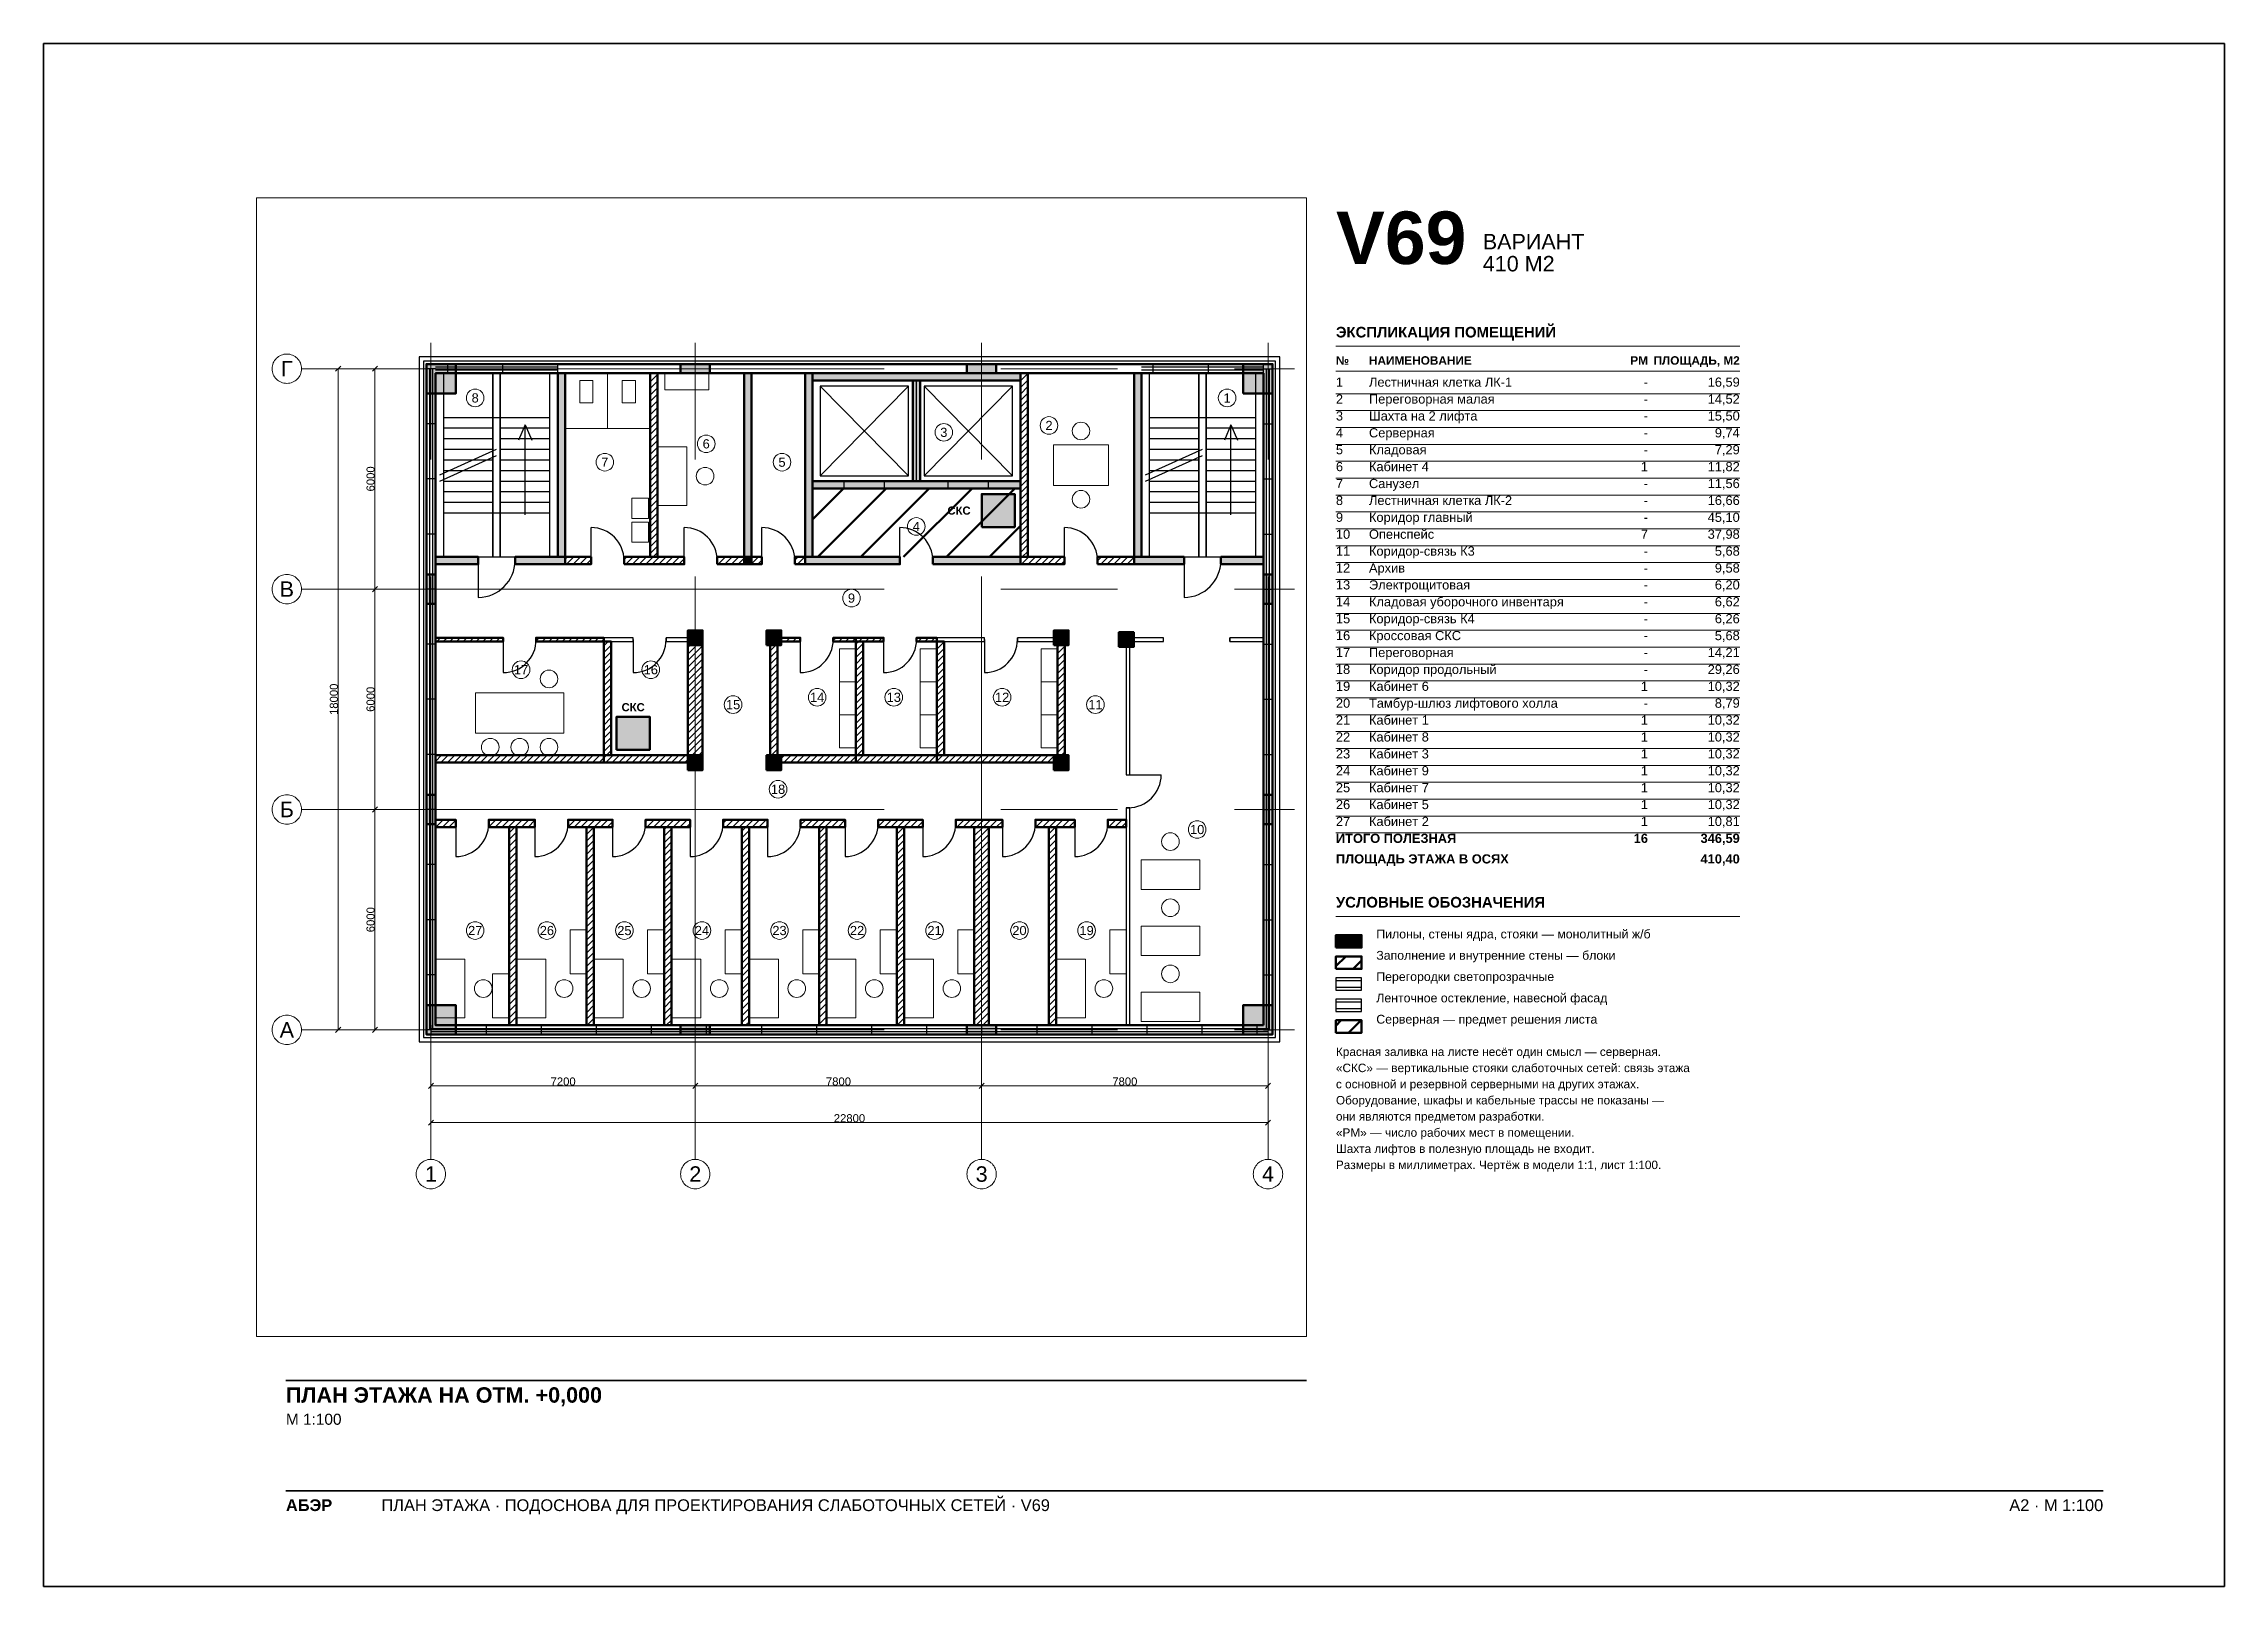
# Paper-space layout 'A2-1-100' of a CAD drawing. Header units: millimetres. Extents: x 0 to 594, y 0 to 420.
# The model-space entities are those that its viewports show. They can reach past a viewport. Long polylines and large blocks are cut down to what shows.
import ezdxf
from ezdxf.enums import TextEntityAlignment as Align

# ---------------------------------------------------------------- set-up
doc = ezdxf.new("R2010")
doc.units = ezdxf.units.MM
doc.linetypes.add('CENTER2', pattern=[2.541, 1.587, -0.318, 0.318, -0.318])
for name, color, linetype, lineweight in [('A-ANNO-LEGEND', 7, 'CONTINUOUS', 18), ('A-ANNO-NOTES', 8, 'CONTINUOUS', 13), ('A-ANNO-ROOM', 7, 'CONTINUOUS', 18), ('A-ANNO-TABLE', 7, 'CONTINUOUS', 18), ('A-DIMS', 8, 'CONTINUOUS', 13), ('A-DOOR', 3, 'CONTINUOUS', 25), ('A-ELEV', 7, 'CONTINUOUS', 25), ('A-FACADE-PANEL', 8, 'CONTINUOUS', 25), ('A-FURN', 8, 'CONTINUOUS', 18), ('A-GLAZ-RIBBON', 5, 'CONTINUOUS', 25), ('A-GRID', 8, 'CENTER2', 13), ('A-HATCH', 9, 'CONTINUOUS', 9), ('A-OUTLINE', 7, 'CONTINUOUS', 50), ('A-SANI', 8, 'CONTINUOUS', 18), ('A-STAIR', 7, 'CONTINUOUS', 25), ('A-TITLE', 7, 'CONTINUOUS', 35), ('A-VIEWPORT', 8, 'CONTINUOUS', 9), ('A-WALL-BLOCK', 9, 'CONTINUOUS', 50), ('A-WALL-GLASS', 4, 'CONTINUOUS', 25), ('A-WALL-RC', 7, 'CONTINUOUS', 50), ('E-SCS-RISER', 1, 'CONTINUOUS', 50), ('E-SERVER-ROOM', 1, 'CONTINUOUS', 50)]:
    doc.layers.add(name, color=color, linetype=linetype, lineweight=lineweight)
doc.styles.add('Arial', font='arial.ttf')
doc.styles.add('Arial-Bold', font='arialbd.ttf')
doc.styles.get("Standard").update_dxf_attribs({"font": 'arial.ttf'})

psp = doc.layouts.new('A2-1-100')

# ---------------------------------------------------------------- texts
at = {"layer": 'A-ANNO-LEGEND'}
for s, height, style, p in [('УСЛОВНЫЕ ОБОЗНАЧЕНИЯ', 2.9, 'Arial-Bold', (352, 184.8)), ('Пилоны, стены ядра, стояки — монолитный ж/б', 2.4, 'Arial', (363, 176.4)), ('Заполнение и внутренние стены — блоки', 2.4, 'Arial', (363, 170.6)), ('Перегородки светопрозрачные', 2.4, 'Arial', (363, 164.8)), ('Ленточное остекление, навесной фасад', 2.4, 'Arial', (363, 159)), ('Серверная — предмет решения листа', 2.4, 'Arial', (363, 153.2))]:
    psp.add_text(s, height=height, dxfattribs=dict(at, style=style)).set_placement(p)
at = {"layer": 'A-ANNO-NOTES', "style": 'Arial'}
for s, p in [('Красная заливка на листе несёт один смысл — серверная.', (352, 144.4)), ('«СКС» — вертикальные стояки слаботочных сетей: связь этажа', (352, 140)), ('с основной и резервной серверными на других этажах.', (352, 135.6)), ('Оборудование, шкафы и кабельные трассы не показаны —', (352, 131.2)), ('они являются предметом разработки.', (352, 126.8)), ('«РМ» — число рабочих мест в помещении.', (352, 122.4)), ('Шахта лифтов в полезную площадь не входит.', (352, 118)), ('Размеры в миллиметрах. Чертёж в модели 1:1, лист 1:100.', (352, 113.6))]:
    psp.add_text(s, height=2.3, dxfattribs=at).set_placement(p)
at = {"layer": 'A-ANNO-TABLE'}
for s, height, style, p in [('ЭКСПЛИКАЦИЯ ПОМЕЩЕНИЙ', 2.9, 'Arial-Bold', (352, 340)), ('№', 2.3, 'Arial-Bold', (352, 332.6)), ('НАИМЕНОВАНИЕ', 2.3, 'Arial-Bold', (361, 332.6)), ('1', 2.5, 'Arial', (352, 326.6)), ('Лестничная клетка ЛК-1', 2.5, 'Arial', (361, 326.6)), ('2', 2.5, 'Arial', (352, 322)), ('Переговорная малая', 2.5, 'Arial', (361, 322)), ('4', 2.5, 'Arial', (352, 312.8)), ('3', 2.5, 'Arial', (352, 317.4)), ('Серверная', 2.5, 'Arial', (361, 312.8)), ('Шахта на 2 лифта', 2.5, 'Arial', (361, 317.4)), ('5', 2.5, 'Arial', (352, 308.2)), ('Кладовая', 2.5, 'Arial', (361, 308.2)), ('6', 2.5, 'Arial', (352, 303.6)), ('Кабинет 4', 2.5, 'Arial', (361, 303.6)), ('7', 2.5, 'Arial', (352, 299)), ('Санузел', 2.5, 'Arial', (361, 299)), ('8', 2.5, 'Arial', (352, 294.4)), ('9', 2.5, 'Arial', (352, 289.8)), ('Лестничная клетка ЛК-2', 2.5, 'Arial', (361, 294.4)), ('Коридор главный', 2.5, 'Arial', (361, 289.8)), ('10', 2.5, 'Arial', (352, 285.2)), ('Опенспейс', 2.5, 'Arial', (361, 285.2)), ('11', 2.5, 'Arial', (352, 280.6)), ('Коридор-связь К3', 2.5, 'Arial', (361, 280.6)), ('12', 2.5, 'Arial', (352, 276)), ('13', 2.5, 'Arial', (352, 271.4)), ('Архив', 2.5, 'Arial', (361, 276)), ('Электрощитовая', 2.5, 'Arial', (361, 271.4)), ('14', 2.5, 'Arial', (352, 266.8)), ('Кладовая уборочного инвентаря', 2.5, 'Arial', (361, 266.8)), ('15', 2.5, 'Arial', (352, 262.2)), ('Коридор-связь К4', 2.5, 'Arial', (361, 262.2)), ('16', 2.5, 'Arial', (352, 257.6)), ('17', 2.5, 'Arial', (352, 253)), ('Переговорная', 2.5, 'Arial', (361, 253)), ('Кроссовая СКС', 2.5, 'Arial', (361, 257.6)), ('18', 2.5, 'Arial', (352, 248.4)), ('Коридор продольный', 2.5, 'Arial', (361, 248.4)), ('19', 2.5, 'Arial', (352, 243.8)), ('Кабинет 6', 2.5, 'Arial', (361, 243.8)), ('20', 2.5, 'Arial', (352, 239.2)), ('Тамбур-шлюз лифтового холла', 2.5, 'Arial', (361, 239.2)), ('21', 2.5, 'Arial', (352, 234.6)), ('22', 2.5, 'Arial', (352, 230)), ('Кабинет 1', 2.5, 'Arial', (361, 234.6)), ('Кабинет 8', 2.5, 'Arial', (361, 230)), ('23', 2.5, 'Arial', (352, 225.4)), ('Кабинет 3', 2.5, 'Arial', (361, 225.4)), ('24', 2.5, 'Arial', (352, 220.8)), ('Кабинет 9', 2.5, 'Arial', (361, 220.8)), ('25', 2.5, 'Arial', (352, 216.2)), ('26', 2.5, 'Arial', (352, 211.6)), ('Кабинет 7', 2.5, 'Arial', (361, 216.2)), ('Кабинет 5', 2.5, 'Arial', (361, 211.6)), ('27', 2.5, 'Arial', (352, 207)), ('Кабинет 2', 2.5, 'Arial', (361, 207)), ('ИТОГО ПОЛЕЗНАЯ', 2.5, 'Arial-Bold', (352, 202.4)), ('ПЛОЩАДЬ ЭТАЖА В ОСЯХ', 2.5, 'Arial-Bold', (352, 196.8))]:
    psp.add_text(s, height=height, dxfattribs=dict(at, style=style)).set_placement(p)
for s, height, style, p in [('РМ', 2.3, 'Arial-Bold', (437, 332.6)), ('ПЛОЩАДЬ, М2', 2.3, 'Arial-Bold', (462, 332.6)), ('-', 2.5, 'Arial', (437, 326.6)), ('16,59', 2.5, 'Arial', (462, 326.6)), ('-', 2.5, 'Arial', (437, 322)), ('14,52', 2.5, 'Arial', (462, 322)), ('-', 2.5, 'Arial', (437, 317.4)), ('15,50', 2.5, 'Arial', (462, 317.4)), ('9,74', 2.5, 'Arial', (462, 312.8)), ('-', 2.5, 'Arial', (437, 312.8)), ('-', 2.5, 'Arial', (437, 308.2)), ('7,29', 2.5, 'Arial', (462, 308.2)), ('1', 2.5, 'Arial', (437, 303.6)), ('11,82', 2.5, 'Arial', (462, 303.6)), ('-', 2.5, 'Arial', (437, 299)), ('11,56', 2.5, 'Arial', (462, 299)), ('-', 2.5, 'Arial', (437, 294.4)), ('45,10', 2.5, 'Arial', (462, 289.8)), ('16,66', 2.5, 'Arial', (462, 294.4)), ('7', 2.5, 'Arial', (437, 285.2)), ('-', 2.5, 'Arial', (437, 289.8)), ('37,98', 2.5, 'Arial', (462, 285.2)), ('-', 2.5, 'Arial', (437, 280.6)), ('5,68', 2.5, 'Arial', (462, 280.6)), ('-', 2.5, 'Arial', (437, 276)), ('9,58', 2.5, 'Arial', (462, 276)), ('6,20', 2.5, 'Arial', (462, 271.4)), ('-', 2.5, 'Arial', (437, 271.4)), ('-', 2.5, 'Arial', (437, 266.8)), ('6,62', 2.5, 'Arial', (462, 266.8)), ('-', 2.5, 'Arial', (437, 262.2)), ('6,26', 2.5, 'Arial', (462, 262.2)), ('-', 2.5, 'Arial', (437, 257.6)), ('14,21', 2.5, 'Arial', (462, 253)), ('5,68', 2.5, 'Arial', (462, 257.6)), ('-', 2.5, 'Arial', (437, 253)), ('-', 2.5, 'Arial', (437, 248.4)), ('29,26', 2.5, 'Arial', (462, 248.4)), ('1', 2.5, 'Arial', (437, 243.8)), ('10,32', 2.5, 'Arial', (462, 243.8)), ('-', 2.5, 'Arial', (437, 239.2)), ('8,79', 2.5, 'Arial', (462, 239.2)), ('1', 2.5, 'Arial', (437, 234.6)), ('1', 2.5, 'Arial', (437, 230)), ('10,32', 2.5, 'Arial', (462, 234.6)), ('10,32', 2.5, 'Arial', (462, 230)), ('1', 2.5, 'Arial', (437, 225.4)), ('10,32', 2.5, 'Arial', (462, 225.4)), ('1', 2.5, 'Arial', (437, 220.8)), ('10,32', 2.5, 'Arial', (462, 220.8)), ('1', 2.5, 'Arial', (437, 216.2)), ('1', 2.5, 'Arial', (437, 211.6)), ('10,32', 2.5, 'Arial', (462, 216.2)), ('10,32', 2.5, 'Arial', (462, 211.6)), ('1', 2.5, 'Arial', (437, 207)), ('10,81', 2.5, 'Arial', (462, 207)), ('16', 2.5, 'Arial-Bold', (437, 202.4)), ('346,59', 2.5, 'Arial-Bold', (462, 202.4)), ('410,40', 2.5, 'Arial-Bold', (462, 196.8))]:
    psp.add_text(s, height=height, dxfattribs=dict(at, style=style)).set_placement(p, align=Align.RIGHT)
at = {"layer": 'A-TITLE'}
for s, height, style, p in [('V69', 14.3, 'Arial-Bold', (352, 360)), ('ВАРИАНТ', 4.2, 'Arial', (392, 364)), ('410 М2', 4.2, 'Arial', (392, 358)), ('ПЛАН ЭТАЖА НА ОТМ. +0,000', 4.2, 'Arial-Bold', (66, 50)), ('М 1:100', 3, 'Arial', (66, 44)), ('ПЛАН ЭТАЖА · ПОДОСНОВА ДЛЯ ПРОЕКТИРОВАНИЯ СЛАБОТОЧНЫХ СЕТЕЙ · V69', 3.2, 'Arial', (92, 20.5)), ('АБЭР', 3.2, 'Arial-Bold', (66, 20.5))]:
    psp.add_text(s, height=height, dxfattribs=dict(at, style=style)).set_placement(p)
at = {"layer": 'A-TITLE', "style": 'Arial'}
psp.add_text('A2 · М 1:100', height=3.2, dxfattribs=at).set_placement((561, 20.5), align=Align.RIGHT)

msp = doc.modelspace()

# ---------------------------------------------------------------- texts
at = {"layer": 'A-ANNO-ROOM'}
for s, p in [('8', (1205, 17205)), ('1', (21687, 17205)), ('6', (7498, 15955)), ('3', (13970, 16268)), ('2', (16834, 16455)), ('7', (4736, 15455)), ('5', (9563, 15455)), ('4', (13220, 13705)), ('9', (11455, 11755)), ('17', (2455, 9805)), ('16', (5988, 9805)), ('15', (8230, 8855)), ('14', (10520, 9055)), ('13', (12607, 9055)), ('12', (15558, 9055)), ('11', (18099, 8855)), ('18', (9455, 6550)), ('10', (20871, 5455)), ('27', (1205, 2705)), ('26', (3158, 2705)), ('25', (5270, 2705)), ('24', (7382, 2705)), ('23', (9494, 2705)), ('22', (11606, 2705)), ('21', (13718, 2705)), ('20', (16030, 2705)), ('19', (17859, 2705))]:
    msp.add_text(s, height=250, dxfattribs=at).set_placement(p, align=Align.MIDDLE_CENTER)
at = {"layer": 'A-DIMS'}
for s, p in [('6000', (-1645, 15000)), ('18000', (-2645, 9000)), ('6000', (-1645, 9000)), ('6000', (-1645, 3000))]:
    msp.add_text(s, height=220, rotation=90, dxfattribs=at).set_placement(p, align=Align.MIDDLE_CENTER)
for s, p in [('7200', (3600, -1405)), ('7800', (11100, -1405)), ('7800', (18900, -1405)), ('22800', (11400, -2405))]:
    msp.add_text(s, height=220, dxfattribs=at).set_placement(p, align=Align.MIDDLE_CENTER)
at = {"layer": 'A-GRID'}
for s, p in [('Г', (-3925, 18000)), ('В', (-3925, 12000)), ('Б', (-3925, 6000)), ('А', (-3925, 0)), ('1', (0, -3925)), ('2', (7200, -3925)), ('3', (15000, -3925)), ('4', (22800, -3925))]:
    msp.add_text(s, height=420, dxfattribs=at).set_placement(p, align=Align.MIDDLE_CENTER)
at = {"layer": 'E-SCS-RISER', "style": 'Arial-Bold'}
for p in [(14384, 14138), (5508, 8785)]:
    msp.add_text('СКС', height=220, dxfattribs=at).set_placement(p, align=Align.MIDDLE_CENTER)

# ---------------------------------------------------------------- hatches: boundary and pattern name
at = {"layer": 'A-HATCH'}
h = msp.add_hatch(dxfattribs=at)
h.set_pattern_fill('ANSI31', scale=40)
h.paths.add_polyline_path([(5968, 12875), (6168, 12875), (6168, 17875), (6168, 17875), (5968, 17875), (5968, 17875)])
h = msp.add_hatch(dxfattribs=at)
h.set_pattern_fill('ANSI31', scale=40)
h.paths.add_polyline_path([(16054, 12875), (16254, 12875), (16254, 17875), (16254, 17875), (16054, 17875), (16054, 17875)])
h = msp.add_hatch(dxfattribs=at)
h.set_pattern_fill('ANSI31', scale=40)
h.paths.add_polyline_path([(3656, 12675), (4362, 12675), (4362, 12875), (3656, 12875)])
h = msp.add_hatch(dxfattribs=at)
h.set_pattern_fill('ANSI31', scale=40)
h.paths.add_polyline_path([(5262, 12675), (6900, 12675), (6900, 12875), (5262, 12875)])
h = msp.add_hatch(dxfattribs=at)
h.set_pattern_fill('ANSI31', scale=40)
h.paths.add_polyline_path([(7800, 12675), (8533, 12675), (8533, 12875), (7800, 12875)])
h = msp.add_hatch(dxfattribs=at)
h.set_pattern_fill('ANSI31', scale=40)
h.paths.add_polyline_path([(8733, 12675), (9012, 12675), (9012, 12875), (8733, 12875)])
h = msp.add_hatch(dxfattribs=at)
h.set_pattern_fill('ANSI31', scale=40)
h.paths.add_polyline_path([(9912, 12675), (10190, 12675), (10190, 12875), (9912, 12875)])
h = msp.add_hatch(dxfattribs=at)
h.set_pattern_fill('ANSI31', scale=40)
h.paths.add_polyline_path([(16054, 12675), (17256, 12675), (17256, 12875), (16054, 12875)])
h = msp.add_hatch(dxfattribs=at)
h.set_pattern_fill('ANSI31', scale=40)
h.paths.add_polyline_path([(18156, 12675), (19157, 12675), (19157, 12875), (18156, 12875)])
h = msp.add_hatch(dxfattribs=at)
h.set_pattern_fill('ANSI31', scale=40)
h.paths.add_polyline_path([(125, 10575), (125, 10575), (1966, 10575), (1966, 10675), (125, 10675), (125, 10675)])
h = msp.add_hatch(dxfattribs=at)
h.set_pattern_fill('ANSI31', scale=40)
h.paths.add_polyline_path([(2866, 10575), (4708, 10575), (4708, 10675), (2866, 10675)])
h = msp.add_hatch(dxfattribs=at)
h.set_pattern_fill('ANSI31', scale=40)
h.paths.add_polyline_path([(4708, 7475), (4908, 7475), (4908, 10575), (4708, 10575)])
h = msp.add_hatch(dxfattribs=at)
h.set_pattern_fill('ANSI31', scale=40)
h.paths.add_polyline_path([(7000, 7275), (7400, 7275), (7400, 10675), (7000, 10675)])
h = msp.add_hatch(dxfattribs=at)
h.set_pattern_fill('ANSI31', scale=40)
h.paths.add_polyline_path([(9240, 7275), (9440, 7275), (9440, 10675), (9240, 10675)])
h = msp.add_hatch(dxfattribs=at)
h.set_pattern_fill('ANSI31', scale=40)
h.paths.add_polyline_path([(9440, 10575), (10058, 10575), (10058, 10675), (9440, 10675)])
h = msp.add_hatch(dxfattribs=at)
h.set_pattern_fill('ANSI31', scale=40)
h.paths.add_polyline_path([(10958, 10575), (11577, 10575), (11577, 10675), (10958, 10675)])
h = msp.add_hatch(dxfattribs=at)
h.set_pattern_fill('ANSI31', scale=40)
h.paths.add_polyline_path([(11577, 10575), (12328, 10575), (12328, 10675), (11577, 10675)])
h = msp.add_hatch(dxfattribs=at)
h.set_pattern_fill('ANSI31', scale=40)
h.paths.add_polyline_path([(11577, 7475), (11777, 7475), (11777, 10575), (11577, 10575)])
h = msp.add_hatch(dxfattribs=at)
h.set_pattern_fill('ANSI31', scale=40)
h.paths.add_polyline_path([(13228, 10575), (13778, 10575), (13778, 10675), (13228, 10675)])
h = msp.add_hatch(dxfattribs=at)
h.set_pattern_fill('ANSI31', scale=40)
h.paths.add_polyline_path([(13778, 7475), (13978, 7475), (13978, 10575), (13778, 10575)])
h = msp.add_hatch(dxfattribs=at)
h.set_pattern_fill('ANSI31', scale=40)
h.paths.add_polyline_path([(17069, 7275), (17269, 7275), (17269, 10675), (17069, 10675)])
h = msp.add_hatch(dxfattribs=at)
h.set_pattern_fill('ANSI31', scale=40)
h.paths.add_polyline_path([(18941, 10575), (19041, 10575), (19041, 10675), (18941, 10675)])
h = msp.add_hatch(dxfattribs=at)
h.set_pattern_fill('ANSI31', scale=40)
h.paths.add_polyline_path([(125, 7275), (125, 7275), (4708, 7275), (4708, 7475), (125, 7475), (125, 7475)])
h = msp.add_hatch(dxfattribs=at)
h.set_pattern_fill('ANSI31', scale=40)
h.paths.add_polyline_path([(4708, 7275), (7000, 7275), (7000, 7475), (4708, 7475)])
h = msp.add_hatch(dxfattribs=at)
h.set_pattern_fill('ANSI31', scale=40)
h.paths.add_polyline_path([(9440, 7275), (11577, 7275), (11577, 7475), (9440, 7475)])
h = msp.add_hatch(dxfattribs=at)
h.set_pattern_fill('ANSI31', scale=40)
h.paths.add_polyline_path([(11577, 7275), (13778, 7275), (13778, 7475), (11577, 7475)])
h = msp.add_hatch(dxfattribs=at)
h.set_pattern_fill('ANSI31', scale=40)
h.paths.add_polyline_path([(13778, 7275), (17069, 7275), (17069, 7475), (13778, 7475)])
h = msp.add_hatch(dxfattribs=at)
h.set_pattern_fill('ANSI31', scale=40)
h.paths.add_polyline_path([(125, 5520), (125, 5520), (676, 5520), (676, 5720), (125, 5720), (125, 5720)])
h = msp.add_hatch(dxfattribs=at)
h.set_pattern_fill('ANSI31', scale=40)
h.paths.add_polyline_path([(1576, 5520), (2834, 5520), (2834, 5720), (1576, 5720)])
h = msp.add_hatch(dxfattribs=at)
h.set_pattern_fill('ANSI31', scale=40)
h.paths.add_polyline_path([(2128, 125), (2328, 125), (2328, 125), (2328, 5520), (2128, 5520), (2128, 125)])
h = msp.add_hatch(dxfattribs=at)
h.set_pattern_fill('ANSI31', scale=40)
h.paths.add_polyline_path([(3734, 5520), (4946, 5520), (4946, 5720), (3734, 5720)])
h = msp.add_hatch(dxfattribs=at)
h.set_pattern_fill('ANSI31', scale=40)
h.paths.add_polyline_path([(4240, 125), (4440, 125), (4440, 125), (4440, 5520), (4240, 5520), (4240, 125)])
h = msp.add_hatch(dxfattribs=at)
h.set_pattern_fill('ANSI31', scale=40)
h.paths.add_polyline_path([(5846, 5520), (7058, 5520), (7058, 5720), (5846, 5720)])
h = msp.add_hatch(dxfattribs=at)
h.set_pattern_fill('ANSI31', scale=40)
h.paths.add_polyline_path([(6352, 125), (6552, 125), (6552, 125), (6552, 5520), (6352, 5520), (6352, 125)])
h = msp.add_hatch(dxfattribs=at)
h.set_pattern_fill('ANSI31', scale=40)
h.paths.add_polyline_path([(7958, 5520), (9170, 5520), (9170, 5720), (7958, 5720)])
h = msp.add_hatch(dxfattribs=at)
h.set_pattern_fill('ANSI31', scale=40)
h.paths.add_polyline_path([(8464, 125), (8664, 125), (8664, 125), (8664, 5520), (8464, 5520), (8464, 125)])
h = msp.add_hatch(dxfattribs=at)
h.set_pattern_fill('ANSI31', scale=40)
h.paths.add_polyline_path([(10070, 5520), (11282, 5520), (11282, 5720), (10070, 5720)])
h = msp.add_hatch(dxfattribs=at)
h.set_pattern_fill('ANSI31', scale=40)
h.paths.add_polyline_path([(10576, 125), (10776, 125), (10776, 125), (10776, 5520), (10576, 5520), (10576, 125)])
h = msp.add_hatch(dxfattribs=at)
h.set_pattern_fill('ANSI31', scale=40)
h.paths.add_polyline_path([(12182, 5520), (13394, 5520), (13394, 5720), (12182, 5720)])
h = msp.add_hatch(dxfattribs=at)
h.set_pattern_fill('ANSI31', scale=40)
h.paths.add_polyline_path([(12688, 125), (12888, 125), (12888, 125), (12888, 5520), (12688, 5520), (12688, 125)])
h = msp.add_hatch(dxfattribs=at)
h.set_pattern_fill('ANSI31', scale=40)
h.paths.add_polyline_path([(14294, 5520), (15564, 5520), (15564, 5720), (14294, 5720)])
h = msp.add_hatch(dxfattribs=at)
h.set_pattern_fill('ANSI31', scale=40)
h.paths.add_polyline_path([(14800, 125), (15200, 125), (15200, 125), (15200, 5520), (14800, 5520), (14800, 125)])
h = msp.add_hatch(dxfattribs=at)
h.set_pattern_fill('ANSI31', scale=40)
h.paths.add_polyline_path([(16464, 5520), (17535, 5520), (17535, 5720), (16464, 5720)])
h = msp.add_hatch(dxfattribs=at)
h.set_pattern_fill('ANSI31', scale=40)
h.paths.add_polyline_path([(16829, 125), (17029, 125), (17029, 125), (17029, 5520), (16829, 5520), (16829, 125)])
h = msp.add_hatch(dxfattribs=at)
h.set_pattern_fill('ANSI31', scale=40)
h.paths.add_polyline_path([(18435, 5520), (18941, 5520), (18941, 5720), (18435, 5720)])
at = {"layer": 'A-WALL-RC'}
h = msp.add_hatch(color=7, dxfattribs=at)
h.dxf.hatch_style = 1
h.paths.add_polyline_path([(-125, 17325), (675, 17325), (675, 18125), (-125, 18125)])
h = msp.add_hatch(color=7, dxfattribs=at)
h.dxf.hatch_style = 1
h.paths.add_polyline_path([(3456, 12875), (3656, 12875), (3656, 17875), (3656, 17875), (3456, 17875), (3456, 17875)])
h = msp.add_hatch(color=7, dxfattribs=at)
h.dxf.hatch_style = 1
h.paths.add_polyline_path([(6800, 17875), (7600, 17875), (7600, 18125), (6800, 18125)])
h = msp.add_hatch(color=7, dxfattribs=at)
h.dxf.hatch_style = 1
h.paths.add_polyline_path([(8533, 12875), (8733, 12875), (8733, 17875), (8733, 17875), (8533, 17875), (8533, 17875)])
h = msp.add_hatch(color=7, dxfattribs=at)
h.dxf.hatch_style = 1
h.paths.add_polyline_path([(10190, 12875), (10390, 12875), (10390, 17875), (10390, 17875), (10190, 17875), (10190, 17875)])
h = msp.add_hatch(color=7, dxfattribs=at)
h.dxf.hatch_style = 1
h.paths.add_polyline_path([(10390, 17675), (16054, 17675), (16054, 17875), (16054, 17875), (10390, 17875), (10390, 17875)])
h = msp.add_hatch(color=7, dxfattribs=at)
h.dxf.hatch_style = 1
h.paths.add_polyline_path([(14600, 17875), (15400, 17875), (15400, 18125), (14600, 18125)])
h = msp.add_hatch(color=7, dxfattribs=at)
h.dxf.hatch_style = 1
h.paths.add_polyline_path([(19157, 12875), (19357, 12875), (19357, 17875), (19357, 17875), (19157, 17875), (19157, 17875)])
h = msp.add_hatch(color=7, dxfattribs=at)
h.dxf.hatch_style = 1
h.paths.add_polyline_path([(22125, 17325), (22925, 17325), (22925, 18125), (22125, 18125)])
h = msp.add_hatch(color=7, dxfattribs=at)
h.dxf.hatch_style = 1
h.paths.add_polyline_path([(13122, 14938), (13322, 14938), (13322, 17675), (13122, 17675)])
h = msp.add_hatch(color=7, dxfattribs=at)
h.dxf.hatch_style = 1
h.paths.add_polyline_path([(10390, 14738), (16054, 14738), (16054, 14938), (10390, 14938)])
h = msp.add_hatch(color=7, dxfattribs=at)
h.dxf.hatch_style = 1
h.paths.add_polyline_path([(125, 12675), (125, 12675), (1290, 12675), (1290, 12875), (125, 12875), (125, 12875)])
h = msp.add_hatch(color=7, dxfattribs=at)
h.dxf.hatch_style = 1
h.paths.add_polyline_path([(2290, 12675), (3656, 12675), (3656, 12875), (2290, 12875)])
h = msp.add_hatch(color=7, dxfattribs=at)
h.dxf.hatch_style = 1
h.paths.add_polyline_path([(8533, 12675), (8733, 12675), (8733, 12875), (8533, 12875)])
h = msp.add_hatch(color=7, dxfattribs=at)
h.dxf.hatch_style = 1
h.paths.add_polyline_path([(10190, 12675), (12772, 12675), (12772, 12875), (10190, 12875)])
h = msp.add_hatch(color=7, dxfattribs=at)
h.dxf.hatch_style = 1
h.paths.add_polyline_path([(13672, 12675), (16054, 12675), (16054, 12875), (13672, 12875)])
h = msp.add_hatch(color=7, dxfattribs=at)
h.dxf.hatch_style = 1
h.paths.add_polyline_path([(19157, 12675), (20516, 12675), (20516, 12875), (19157, 12875)])
h = msp.add_hatch(color=7, dxfattribs=at)
h.dxf.hatch_style = 1
h.paths.add_polyline_path([(21516, 12675), (22675, 12675), (22675, 12675), (22675, 12875), (22675, 12875), (21516, 12875)])
h = msp.add_hatch(color=7, dxfattribs=at)
h.dxf.hatch_style = 1
h.paths.add_polyline_path([(-125, 11600), (125, 11600), (125, 12400), (-125, 12400)])
h = msp.add_hatch(color=7, dxfattribs=at)
h.dxf.hatch_style = 1
h.paths.add_polyline_path([(22675, 11600), (22925, 11600), (22925, 12400), (22675, 12400)])
h = msp.add_hatch(color=7, dxfattribs=at)
h.dxf.hatch_style = 1
h.paths.add_polyline_path([(7000, 10475), (7400, 10475), (7400, 10875), (7000, 10875)])
h = msp.add_hatch(color=7, dxfattribs=at)
h.dxf.hatch_style = 1
h.paths.add_polyline_path([(9140, 10475), (9540, 10475), (9540, 10875), (9140, 10875)])
h = msp.add_hatch(color=7, dxfattribs=at)
h.dxf.hatch_style = 1
h.paths.add_polyline_path([(16969, 10475), (17369, 10475), (17369, 10875), (16969, 10875)])
h = msp.add_hatch(color=7, dxfattribs=at)
h.dxf.hatch_style = 1
h.paths.add_polyline_path([(18741, 10425), (19141, 10425), (19141, 10825), (18741, 10825)])
h = msp.add_hatch(color=7, dxfattribs=at)
h.dxf.hatch_style = 1
h.paths.add_polyline_path([(7000, 7075), (7400, 7075), (7400, 7475), (7000, 7475)])
h = msp.add_hatch(color=7, dxfattribs=at)
h.dxf.hatch_style = 1
h.paths.add_polyline_path([(9140, 7075), (9540, 7075), (9540, 7475), (9140, 7475)])
h = msp.add_hatch(color=7, dxfattribs=at)
h.dxf.hatch_style = 1
h.paths.add_polyline_path([(16969, 7075), (17369, 7075), (17369, 7475), (16969, 7475)])
h = msp.add_hatch(color=7, dxfattribs=at)
h.dxf.hatch_style = 1
h.paths.add_polyline_path([(-125, 5600), (125, 5600), (125, 6400), (-125, 6400)])
h = msp.add_hatch(color=7, dxfattribs=at)
h.dxf.hatch_style = 1
h.paths.add_polyline_path([(22675, 5600), (22925, 5600), (22925, 6400), (22675, 6400)])
h = msp.add_hatch(color=7, dxfattribs=at)
h.dxf.hatch_style = 1
h.paths.add_polyline_path([(-125, -125), (675, -125), (675, 675), (-125, 675)])
h = msp.add_hatch(color=7, dxfattribs=at)
h.dxf.hatch_style = 1
h.paths.add_polyline_path([(22125, -125), (22925, -125), (22925, 675), (22125, 675)])
h = msp.add_hatch(color=7, dxfattribs=at)
h.dxf.hatch_style = 1
h.paths.add_polyline_path([(6800, -125), (7600, -125), (7600, 125), (6800, 125)])
h = msp.add_hatch(color=7, dxfattribs=at)
h.dxf.hatch_style = 1
h.paths.add_polyline_path([(14600, -125), (15400, -125), (15400, 125), (14600, 125)])
at = {"layer": 'E-SCS-RISER'}
h = msp.add_hatch(color=7, dxfattribs=at)
h.dxf.hatch_style = 1
h.paths.add_polyline_path([(15004, 13688), (15904, 13688), (15904, 14588), (15004, 14588)])
h = msp.add_hatch(color=7, dxfattribs=at)
h.dxf.hatch_style = 1
h.paths.add_polyline_path([(5058, 7625), (5958, 7625), (5958, 8525), (5058, 8525)])
at = {"layer": 'E-SERVER-ROOM'}
h = msp.add_hatch(dxfattribs=at)
h.set_pattern_fill('ANSI31', scale=260)
h.paths.add_polyline_path([(10390, 12875), (16054, 12875), (16054, 14738), (10390, 14738)])

# ---------------------------------------------------------------- linework, layer by layer
at = {"layer": 'A-ANNO-ROOM'}
for centre in [(1205, 17205), (21687, 17205), (16834, 16455), (7498, 15955), (13970, 16268), (4736, 15455), (9563, 15455), (13220, 13705), (11455, 11755), (2455, 9805), (5988, 9805), (8230, 8855), (10520, 9055), (12607, 9055), (15558, 9055), (18099, 8855), (9455, 6550), (20871, 5455), (1205, 2705), (3158, 2705), (5270, 2705), (7382, 2705), (9494, 2705), (11606, 2705), (13718, 2705), (16030, 2705), (17859, 2705)]:
    msp.add_circle(centre, 240, dxfattribs=at)
at = {"layer": 'A-DIMS'}
for p, q in [((-2596, 17929), (-2454, 18071)), ((-2525, 0), (-2525, 18000)), ((-1596, 17929), (-1454, 18071)), ((-1525, 12000), (-1525, 18000)), ((-1596, 11929), (-1454, 12071)), ((-1596, 11929), (-1454, 12071)), ((-1525, 6000), (-1525, 12000)), ((-1596, 5929), (-1454, 6071)), ((-1596, 5929), (-1454, 6071)), ((-1525, 0), (-1525, 6000)), ((-2596, -71), (-2454, 71)), ((-1596, -71), (-1454, 71)), ((-71, -1596), (71, -1454)), ((0, -1525), (7200, -1525)), ((7129, -1596), (7271, -1454)), ((7129, -1596), (7271, -1454)), ((7200, -1525), (15000, -1525)), ((14929, -1596), (15071, -1454)), ((14929, -1596), (15071, -1454)), ((15000, -1525), (22800, -1525)), ((22729, -1596), (22871, -1454)), ((-71, -2596), (71, -2454)), ((0, -2525), (22800, -2525)), ((22729, -2596), (22871, -2454))]:
    msp.add_line(p, q, dxfattribs=at)
at = {"layer": 'A-DOOR'}
for p, q in [((11256, 14738), (11256, 14938)), ((12356, 14738), (12356, 14938)), ((14088, 14738), (14088, 14938)), ((15188, 14738), (15188, 14938)), ((4362, 12775), (4362, 13675)), ((6900, 12775), (6900, 13675)), ((9012, 12775), (9012, 13675)), ((12772, 12775), (12772, 13675)), ((17256, 12775), (17256, 13675)), ((1290, 12675), (1290, 12875)), ((1290, 12775), (1290, 11775)), ((2290, 12675), (2290, 12875)), ((4362, 12675), (4362, 12875)), ((5262, 12675), (5262, 12875)), ((6900, 12675), (6900, 12875)), ((7800, 12675), (7800, 12875)), ((9012, 12675), (9012, 12875)), ((9912, 12675), (9912, 12875)), ((12772, 12675), (12772, 12875)), ((13672, 12675), (13672, 12875)), ((17256, 12675), (17256, 12875)), ((18156, 12675), (18156, 12875)), ((20516, 12675), (20516, 12875)), ((20516, 12775), (20516, 11775)), ((21516, 12675), (21516, 12875)), ((1966, 10575), (1966, 10675)), ((1966, 10625), (1966, 9725)), ((2866, 10575), (2866, 10675)), ((5504, 10575), (5504, 10675)), ((5504, 10625), (5504, 9725)), ((6404, 10575), (6404, 10675)), ((10058, 10575), (10058, 10675)), ((10058, 10625), (10058, 9725)), ((10958, 10575), (10958, 10675)), ((12328, 10575), (12328, 10675)), ((12328, 10625), (12328, 9725)), ((13228, 10575), (13228, 10675)), ((15074, 10575), (15074, 10675)), ((15074, 10625), (15074, 9725)), ((15974, 10575), (15974, 10675)), ((19958, 10575), (19958, 10675)), ((21758, 10575), (21758, 10675)), ((18941, 6948), (19041, 6948)), ((18991, 6948), (19891, 6948)), ((18941, 6048), (19041, 6048)), ((676, 5520), (676, 5720)), ((676, 5620), (676, 4720)), ((1576, 5520), (1576, 5720)), ((2834, 5520), (2834, 5720)), ((2834, 5620), (2834, 4720)), ((3734, 5520), (3734, 5720)), ((4946, 5520), (4946, 5720)), ((4946, 5620), (4946, 4720)), ((5846, 5520), (5846, 5720)), ((7058, 5520), (7058, 5720)), ((7058, 5620), (7058, 4720)), ((7958, 5520), (7958, 5720)), ((9170, 5520), (9170, 5720)), ((9170, 5620), (9170, 4720)), ((10070, 5520), (10070, 5720)), ((11282, 5520), (11282, 5720)), ((11282, 5620), (11282, 4720)), ((12182, 5520), (12182, 5720)), ((13394, 5520), (13394, 5720)), ((13394, 5620), (13394, 4720)), ((14294, 5520), (14294, 5720)), ((15564, 5520), (15564, 5720)), ((15564, 5620), (15564, 4720)), ((16464, 5520), (16464, 5720)), ((17535, 5520), (17535, 5720)), ((17535, 5620), (17535, 4720)), ((18435, 5520), (18435, 5720))]:
    msp.add_line(p, q, dxfattribs=at)
for centre, radius, start, end in [((4362, 12775), 900, 0, 90), ((6900, 12775), 900, 0, 90), ((9012, 12775), 900, 0, 90), ((12772, 12775), 900, 0, 90), ((17256, 12775), 900, 0, 90), ((1290, 12775), 1000, -90, 0), ((20516, 12775), 1000, -90, 0), ((1966, 10625), 900, -90, 0), ((5504, 10625), 900, -90, 0), ((10058, 10625), 900, -90, 0), ((12328, 10625), 900, -90, 0), ((15074, 10625), 900, -90, 0), ((18991, 6948), 900, -90, 0), ((676, 5620), 900, -90, 0), ((2834, 5620), 900, -90, 0), ((4946, 5620), 900, -90, 0), ((7058, 5620), 900, -90, 0), ((9170, 5620), 900, -90, 0), ((11282, 5620), 900, -90, 0), ((13394, 5620), 900, -90, 0), ((15564, 5620), 900, -90, 0), ((17535, 5620), 900, -90, 0)]:
    msp.add_arc(centre, radius, start, end, dxfattribs=at)
at = {"layer": 'A-ELEV'}
for p, q in [((10606, 15088), (13006, 17525)), ((10606, 17525), (13006, 15088)), ((13222, 14938), (13222, 17675)), ((13438, 15088), (15838, 17525)), ((13438, 17525), (15838, 15088))]:
    msp.add_line(p, q, dxfattribs=at)
for points in [[(10606, 15088), (13006, 15088), (13006, 17525), (10606, 17525)], [(13438, 15088), (15838, 15088), (15838, 17525), (13438, 17525)]]:
    msp.add_lwpolyline(points, close=True, dxfattribs=at)
at = {"layer": 'A-FACADE-PANEL'}
for points in [[(23125, -325), (23125, 18325), (-325, 18325), (-325, -325)], [(23005, -205), (23005, 18205), (-205, 18205), (-205, -205)]]:
    msp.add_lwpolyline(points, close=True, dxfattribs=at)
at = {"layer": 'A-FURN'}
for p, q in [((11127, 9475), (11577, 9475)), ((13328, 9475), (13778, 9475)), ((16619, 9475), (17069, 9475)), ((11127, 8575), (11577, 8575)), ((13328, 8575), (13778, 8575)), ((16619, 8575), (17069, 8575))]:
    msp.add_line(p, q, dxfattribs=at)
for points in [[(6368, 17425), (7568, 17425), (7568, 17875), (6368, 17875)], [(6168, 14275), (6968, 14275), (6968, 15875), (6168, 15875)], [(16954, 14825), (18457, 14825), (18457, 15925), (16954, 15925)], [(11127, 7675), (11577, 7675), (11577, 10375), (11127, 10375)], [(13328, 7675), (13778, 7675), (13778, 10375), (13328, 10375)], [(16619, 7675), (17069, 7675), (17069, 10375), (16619, 10375)], [(1216, 8075), (3616, 8075), (3616, 9175), (1216, 9175)], [(19341, 3825), (20941, 3825), (20941, 4625), (19341, 4625)], [(3790, 1525), (4240, 1525), (4240, 2725), (3790, 2725)], [(5902, 1525), (6352, 1525), (6352, 2725), (5902, 2725)], [(8014, 1525), (8464, 1525), (8464, 2725), (8014, 2725)], [(10126, 1525), (10576, 1525), (10576, 2725), (10126, 2725)], [(12238, 1525), (12688, 1525), (12688, 2725), (12238, 2725)], [(14350, 1525), (14800, 1525), (14800, 2725), (14350, 2725)], [(18491, 1525), (18941, 1525), (18941, 2725), (18491, 2725)], [(19341, 2025), (20941, 2025), (20941, 2825), (19341, 2825)], [(125, 325), (925, 325), (925, 1925), (125, 1925)], [(2328, 325), (3128, 325), (3128, 1925), (2328, 1925)], [(4440, 325), (5240, 325), (5240, 1925), (4440, 1925)], [(6552, 325), (7352, 325), (7352, 1925), (6552, 1925)], [(8664, 325), (9464, 325), (9464, 1925), (8664, 1925)], [(10776, 325), (11576, 325), (11576, 1925), (10776, 1925)], [(12888, 325), (13688, 325), (13688, 1925), (12888, 1925)], [(17029, 325), (17829, 325), (17829, 1925), (17029, 1925)], [(1678, 325), (2128, 325), (2128, 1525), (1678, 1525)], [(19341, 225), (20941, 225), (20941, 1025), (19341, 1025)]]:
    msp.add_lwpolyline(points, close=True, dxfattribs=at)
for centre in [(17706, 16305), (7468, 15075), (17706, 14445), (3216, 9555), (1616, 7695), (2416, 7695), (3216, 7695), (20141, 5125), (20141, 3325), (1425, 1125), (3628, 1125), (5740, 1125), (7852, 1125), (9964, 1125), (12076, 1125), (14188, 1125), (18329, 1125), (20141, 1525)]:
    msp.add_circle(centre, 240, dxfattribs=at)
at = {"layer": 'A-GLAZ-RIBBON'}
for p, q in [((125, 18000), (-125, 18000)), ((-40, 18000), (-40, 0)), ((40, 18000), (40, 0)), ((3456, 18040), (125, 18040)), ((3456, 17960), (125, 17960)), ((456, 17875), (456, 18125)), ((1956, 17875), (1956, 18125)), ((3456, 17875), (3456, 18125)), ((22675, 18040), (19357, 18040)), ((22675, 17960), (19357, 17960)), ((19675, 17875), (19675, 18125)), ((21175, 17875), (21175, 18125)), ((22675, 17875), (22675, 18125)), ((22675, 18000), (22925, 18000)), ((22760, 0), (22760, 18000)), ((22840, 0), (22840, 18000)), ((125, 16500), (-125, 16500)), ((22675, 16500), (22925, 16500)), ((125, 15000), (-125, 15000)), ((22675, 15000), (22925, 15000)), ((125, 13500), (-125, 13500)), ((22675, 13500), (22925, 13500)), ((125, 12000), (-125, 12000)), ((22675, 12000), (22925, 12000)), ((125, 10500), (-125, 10500)), ((22675, 10500), (22925, 10500)), ((125, 9000), (-125, 9000)), ((22675, 9000), (22925, 9000)), ((125, 7500), (-125, 7500)), ((22675, 7500), (22925, 7500)), ((125, 6000), (-125, 6000)), ((22675, 6000), (22925, 6000)), ((125, 4500), (-125, 4500)), ((22675, 4500), (22925, 4500)), ((125, 3000), (-125, 3000)), ((22675, 3000), (22925, 3000)), ((125, 1500), (-125, 1500)), ((22675, 1500), (22925, 1500)), ((125, 0), (-125, 0)), ((0, 125), (0, -125)), ((0, 40), (22800, 40)), ((1500, 125), (1500, -125)), ((3000, 125), (3000, -125)), ((4500, 125), (4500, -125)), ((6000, 125), (6000, -125)), ((7500, 125), (7500, -125)), ((9000, 125), (9000, -125)), ((10500, 125), (10500, -125)), ((12000, 125), (12000, -125)), ((13500, 125), (13500, -125)), ((15000, 125), (15000, -125)), ((16500, 125), (16500, -125)), ((18000, 125), (18000, -125)), ((19500, 125), (19500, -125)), ((21000, 125), (21000, -125)), ((22500, 125), (22500, -125)), ((22675, 0), (22925, 0)), ((0, -40), (22800, -40))]:
    msp.add_line(p, q, dxfattribs=at)
at = {"layer": 'A-GRID'}
for p, q in [((0, -3525), (0, 18725)), ((7200, -3525), (7200, 18725)), ((15000, -3525), (15000, 18725)), ((22800, -3525), (22800, 18725)), ((-3525, 18000), (23525, 18000)), ((-3525, 12000), (23525, 12000)), ((-3525, 6000), (23525, 6000)), ((-3525, 0), (23525, 0))]:
    msp.add_line(p, q, dxfattribs=at)
for centre in [(-3925, 18000), (-3925, 12000), (-3925, 6000), (-3925, 0), (0, -3925), (7200, -3925), (15000, -3925), (22800, -3925)]:
    msp.add_circle(centre, 400, dxfattribs=at)
at = {"layer": 'A-OUTLINE'}
for points in [[(22925, -125), (22925, 18125), (-125, 18125), (-125, -125)], [(22675, 125), (22675, 17875), (125, 17875), (125, 125)]]:
    msp.add_lwpolyline(points, close=True, dxfattribs=at)
at = {"layer": 'A-SANI'}
for points in [[(3656, 16375), (4812, 16375), (4812, 17875), (3656, 17875)], [(4812, 16375), (5968, 16375), (5968, 17875), (4812, 17875)], [(4054, 17075), (4414, 17075), (4414, 17675), (4054, 17675)], [(5210, 17075), (5570, 17075), (5570, 17675), (5210, 17675)], [(5468, 13925), (5928, 13925), (5928, 14475), (5468, 14475)], [(5468, 13275), (5928, 13275), (5928, 13825), (5468, 13825)]]:
    msp.add_lwpolyline(points, close=True, dxfattribs=at)
at = {"layer": 'A-STAIR'}
for p, q in [((340, 16675), (1690, 16675)), ((340, 16675), (3240, 16675)), ((1890, 16675), (3240, 16675)), ((19566, 16675), (20916, 16675)), ((19566, 16675), (22466, 16675)), ((21116, 16675), (22466, 16675)), ((340, 16386), (1690, 16386)), ((340, 16097), (1690, 16097)), ((1890, 16386), (3240, 16386)), ((1890, 16097), (3240, 16097)), ((2566, 16475), (2386, 16055)), ((2566, 14025), (2566, 16475)), ((2566, 16475), (2746, 16055)), ((19566, 16386), (20916, 16386)), ((19566, 16097), (20916, 16097)), ((21116, 16386), (22466, 16386)), ((21116, 16097), (22466, 16097)), ((21791, 16475), (21611, 16055)), ((21791, 14025), (21791, 16475)), ((21791, 16475), (21971, 16055)), ((240, 15115), (1790, 15808)), ((240, 14942), (1790, 15635)), ((340, 15808), (1690, 15808)), ((340, 15519), (1690, 15519)), ((1890, 15808), (3240, 15808)), ((1890, 15519), (3240, 15519)), ((19466, 15115), (21016, 15808)), ((19466, 14942), (21016, 15635)), ((19566, 15808), (20916, 15808)), ((19566, 15519), (20916, 15519)), ((21116, 15808), (22466, 15808)), ((21116, 15519), (22466, 15519)), ((340, 15231), (1690, 15231)), ((340, 14942), (1690, 14942)), ((1890, 15231), (3240, 15231)), ((1890, 14942), (3240, 14942)), ((19566, 15231), (20916, 15231)), ((19566, 14942), (20916, 14942)), ((21116, 15231), (22466, 15231)), ((21116, 14942), (22466, 14942)), ((340, 14653), (1690, 14653)), ((340, 14364), (1690, 14364)), ((1890, 14653), (3240, 14653)), ((1890, 14364), (3240, 14364)), ((19566, 14653), (20916, 14653)), ((19566, 14364), (20916, 14364)), ((21116, 14653), (22466, 14653)), ((21116, 14364), (22466, 14364)), ((340, 14075), (3240, 14075)), ((19566, 14075), (22466, 14075))]:
    msp.add_line(p, q, dxfattribs=at)
for points in [[(340, 12875), (1690, 12875), (1690, 17875), (340, 17875)], [(1690, 12875), (1890, 12875), (1890, 17875), (1690, 17875)], [(1890, 12875), (3240, 12875), (3240, 17875), (1890, 17875)], [(19566, 12875), (20916, 12875), (20916, 17875), (19566, 17875)], [(20916, 12875), (21116, 12875), (21116, 17875), (20916, 17875)], [(21116, 12875), (22466, 12875), (22466, 17875), (21116, 17875)]]:
    msp.add_lwpolyline(points, close=True, dxfattribs=at)
at = {"layer": 'A-WALL-BLOCK'}
for points in [[(5968, 12875), (6168, 12875), (6168, 17875), (6168, 17875), (5968, 17875), (5968, 17875)], [(16054, 12875), (16254, 12875), (16254, 17875), (16254, 17875), (16054, 17875), (16054, 17875)], [(3656, 12675), (4362, 12675), (4362, 12875), (3656, 12875)], [(5262, 12675), (6900, 12675), (6900, 12875), (5262, 12875)], [(7800, 12675), (8533, 12675), (8533, 12875), (7800, 12875)], [(8733, 12675), (9012, 12675), (9012, 12875), (8733, 12875)], [(9912, 12675), (10190, 12675), (10190, 12875), (9912, 12875)], [(16054, 12675), (17256, 12675), (17256, 12875), (16054, 12875)], [(18156, 12675), (19157, 12675), (19157, 12875), (18156, 12875)], [(125, 10575), (125, 10575), (1966, 10575), (1966, 10675), (125, 10675), (125, 10675)], [(2866, 10575), (4708, 10575), (4708, 10675), (2866, 10675)], [(4708, 7475), (4908, 7475), (4908, 10575), (4708, 10575)], [(7000, 7275), (7400, 7275), (7400, 10675), (7000, 10675)], [(9240, 7275), (9440, 7275), (9440, 10675), (9240, 10675)], [(9440, 10575), (10058, 10575), (10058, 10675), (9440, 10675)], [(10958, 10575), (11577, 10575), (11577, 10675), (10958, 10675)], [(11577, 10575), (12328, 10575), (12328, 10675), (11577, 10675)], [(11577, 7475), (11777, 7475), (11777, 10575), (11577, 10575)], [(13228, 10575), (13778, 10575), (13778, 10675), (13228, 10675)], [(13778, 7475), (13978, 7475), (13978, 10575), (13778, 10575)], [(17069, 7275), (17269, 7275), (17269, 10675), (17069, 10675)], [(18941, 10575), (19041, 10575), (19041, 10675), (18941, 10675)], [(125, 7275), (125, 7275), (4708, 7275), (4708, 7475), (125, 7475), (125, 7475)], [(4708, 7275), (7000, 7275), (7000, 7475), (4708, 7475)], [(9440, 7275), (11577, 7275), (11577, 7475), (9440, 7475)], [(11577, 7275), (13778, 7275), (13778, 7475), (11577, 7475)], [(13778, 7275), (17069, 7275), (17069, 7475), (13778, 7475)], [(125, 5520), (125, 5520), (676, 5520), (676, 5720), (125, 5720), (125, 5720)], [(1576, 5520), (2834, 5520), (2834, 5720), (1576, 5720)], [(2128, 125), (2328, 125), (2328, 125), (2328, 5520), (2128, 5520), (2128, 125)], [(3734, 5520), (4946, 5520), (4946, 5720), (3734, 5720)], [(4240, 125), (4440, 125), (4440, 125), (4440, 5520), (4240, 5520), (4240, 125)], [(5846, 5520), (7058, 5520), (7058, 5720), (5846, 5720)], [(6352, 125), (6552, 125), (6552, 125), (6552, 5520), (6352, 5520), (6352, 125)], [(7958, 5520), (9170, 5520), (9170, 5720), (7958, 5720)], [(8464, 125), (8664, 125), (8664, 125), (8664, 5520), (8464, 5520), (8464, 125)], [(10070, 5520), (11282, 5520), (11282, 5720), (10070, 5720)], [(10576, 125), (10776, 125), (10776, 125), (10776, 5520), (10576, 5520), (10576, 125)], [(12182, 5520), (13394, 5520), (13394, 5720), (12182, 5720)], [(12688, 125), (12888, 125), (12888, 125), (12888, 5520), (12688, 5520), (12688, 125)], [(14294, 5520), (15564, 5520), (15564, 5720), (14294, 5720)], [(14800, 125), (15200, 125), (15200, 125), (15200, 5520), (14800, 5520), (14800, 125)], [(16464, 5520), (17535, 5520), (17535, 5720), (16464, 5720)], [(16829, 125), (17029, 125), (17029, 125), (17029, 5520), (16829, 5520), (16829, 125)], [(18435, 5520), (18941, 5520), (18941, 5720), (18435, 5720)]]:
    msp.add_lwpolyline(points, close=True, dxfattribs=at)
at = {"layer": 'A-WALL-GLASS'}
for points in [[(4708, 10575), (5504, 10575), (5504, 10675), (4708, 10675)], [(6404, 10575), (7000, 10575), (7000, 10675), (6404, 10675)], [(13778, 10575), (15074, 10575), (15074, 10675), (13778, 10675)], [(15974, 10575), (17069, 10575), (17069, 10675), (15974, 10675)], [(18941, 6948), (19041, 6948), (19041, 10575), (18941, 10575)], [(19041, 10575), (19958, 10575), (19958, 10675), (19041, 10675)], [(21758, 10575), (22675, 10575), (22675, 10575), (22675, 10675), (22675, 10675), (21758, 10675)], [(18941, 125), (19041, 125), (19041, 125), (19041, 6048), (18941, 6048), (18941, 125)]]:
    msp.add_lwpolyline(points, close=True, dxfattribs=at)
at = {"layer": 'A-WALL-RC'}
for points in [[(-125, 17325), (675, 17325), (675, 18125), (-125, 18125)], [(3456, 12875), (3656, 12875), (3656, 17875), (3656, 17875), (3456, 17875), (3456, 17875)], [(6800, 17875), (7600, 17875), (7600, 18125), (6800, 18125)], [(8533, 12875), (8733, 12875), (8733, 17875), (8733, 17875), (8533, 17875), (8533, 17875)], [(10190, 12875), (10390, 12875), (10390, 17875), (10390, 17875), (10190, 17875), (10190, 17875)], [(10390, 17675), (16054, 17675), (16054, 17875), (16054, 17875), (10390, 17875), (10390, 17875)], [(14600, 17875), (15400, 17875), (15400, 18125), (14600, 18125)], [(19157, 12875), (19357, 12875), (19357, 17875), (19357, 17875), (19157, 17875), (19157, 17875)], [(22125, 17325), (22925, 17325), (22925, 18125), (22125, 18125)], [(13122, 14938), (13322, 14938), (13322, 17675), (13122, 17675)], [(10390, 14738), (16054, 14738), (16054, 14938), (10390, 14938)], [(125, 12675), (125, 12675), (1290, 12675), (1290, 12875), (125, 12875), (125, 12875)], [(2290, 12675), (3656, 12675), (3656, 12875), (2290, 12875)], [(8533, 12675), (8733, 12675), (8733, 12875), (8533, 12875)], [(10190, 12675), (12772, 12675), (12772, 12875), (10190, 12875)], [(13672, 12675), (16054, 12675), (16054, 12875), (13672, 12875)], [(19157, 12675), (20516, 12675), (20516, 12875), (19157, 12875)], [(21516, 12675), (22675, 12675), (22675, 12675), (22675, 12875), (22675, 12875), (21516, 12875)], [(-125, 11600), (125, 11600), (125, 12400), (-125, 12400)], [(22675, 11600), (22925, 11600), (22925, 12400), (22675, 12400)], [(7000, 10475), (7400, 10475), (7400, 10875), (7000, 10875)], [(9140, 10475), (9540, 10475), (9540, 10875), (9140, 10875)], [(16969, 10475), (17369, 10475), (17369, 10875), (16969, 10875)], [(18741, 10425), (19141, 10425), (19141, 10825), (18741, 10825)], [(7000, 7075), (7400, 7075), (7400, 7475), (7000, 7475)], [(9140, 7075), (9540, 7075), (9540, 7475), (9140, 7475)], [(16969, 7075), (17369, 7075), (17369, 7475), (16969, 7475)], [(-125, 5600), (125, 5600), (125, 6400), (-125, 6400)], [(22675, 5600), (22925, 5600), (22925, 6400), (22675, 6400)], [(-125, -125), (675, -125), (675, 675), (-125, 675)], [(22125, -125), (22925, -125), (22925, 675), (22125, 675)], [(6800, -125), (7600, -125), (7600, 125), (6800, 125)], [(14600, -125), (15400, -125), (15400, 125), (14600, 125)]]:
    msp.add_lwpolyline(points, close=True, dxfattribs=at)
at = {"layer": 'E-SCS-RISER'}
for points in [[(15004, 13688), (15904, 13688), (15904, 14588), (15004, 14588)], [(5058, 7625), (5958, 7625), (5958, 8525), (5058, 8525)]]:
    msp.add_lwpolyline(points, close=True, dxfattribs=at)

msp.set_redraw_order([(e.dxf.handle, doc.entitydb.next_handle()) for e in msp.query("TEXT MTEXT ATTDEF DIMENSION ARC_DIMENSION")])  # texts and dimensions are drawn at this point

# ---------------------------------------------------------------- hatches: boundary and pattern name
at = {"layer": 'A-WALL-BLOCK'}
h = psp.add_hatch(dxfattribs=at)
h.set_pattern_fill('ANSI31', scale=1.2)
h.paths.add_polyline_path([(352, 168.1), (359, 168.1), (359, 171.5), (352, 171.5)])
at = {"layer": 'A-WALL-RC'}
h = psp.add_hatch(color=7, dxfattribs=at)
h.dxf.hatch_style = 1
h.paths.add_polyline_path([(352, 173.9), (359, 173.9), (359, 177.3), (352, 177.3)])
at = {"layer": 'E-SERVER-ROOM'}
h = psp.add_hatch(dxfattribs=at)
h.set_pattern_fill('ANSI31', scale=1.2)
h.paths.add_polyline_path([(352, 150.7), (359, 150.7), (359, 154.1), (352, 154.1)])

# ---------------------------------------------------------------- linework, layer by layer
at = {"layer": 'A-ANNO-LEGEND'}
psp.add_line((352, 182.4), (462, 182.4), dxfattribs=at)
at = {"layer": 'A-ANNO-NOTES'}
for p, q in [((352, 324.7), (462, 324.7)), ((352, 320.1), (462, 320.1)), ((352, 315.5), (462, 315.5)), ((352, 310.9), (462, 310.9)), ((352, 306.3), (462, 306.3)), ((352, 301.7), (462, 301.7)), ((352, 297.1), (462, 297.1)), ((352, 292.5), (462, 292.5)), ((352, 287.9), (462, 287.9)), ((352, 283.3), (462, 283.3)), ((352, 278.7), (462, 278.7)), ((352, 274.1), (462, 274.1)), ((352, 269.5), (462, 269.5)), ((352, 264.9), (462, 264.9)), ((352, 260.3), (462, 260.3)), ((352, 255.7), (462, 255.7)), ((352, 251.1), (462, 251.1)), ((352, 246.5), (462, 246.5)), ((352, 241.9), (462, 241.9)), ((352, 237.3), (462, 237.3)), ((352, 232.7), (462, 232.7)), ((352, 228.1), (462, 228.1)), ((352, 223.5), (462, 223.5)), ((352, 218.9), (462, 218.9)), ((352, 214.3), (462, 214.3)), ((352, 209.7), (462, 209.7)), ((352, 205.1), (462, 205.1))]:
    psp.add_line(p, q, dxfattribs=at)
at = {"layer": 'A-ANNO-TABLE'}
for p, q in [((352, 337.6), (462, 337.6)), ((352, 330.8), (462, 330.8)), ((352, 205.1), (462, 205.1))]:
    psp.add_line(p, q, dxfattribs=at)
at = {"layer": 'A-GLAZ-RIBBON'}
for p, q in [((352, 159.1), (359, 159.1)), ((352, 157.3), (359, 157.3))]:
    psp.add_line(p, q, dxfattribs=at)
psp.add_lwpolyline([(352, 156.5), (359, 156.5), (359, 159.9), (352, 159.9)], close=True, dxfattribs=at)
at = {"layer": 'A-TITLE'}
for p, q in [((66, 56), (344, 56)), ((66, 26), (561, 26))]:
    psp.add_line(p, q, dxfattribs=at)
psp.add_lwpolyline([(0, 0), (594, 0), (594, 420), (0, 420)], close=True, dxfattribs=at)
at = {"layer": 'A-WALL-BLOCK'}
psp.add_lwpolyline([(352, 168.1), (359, 168.1), (359, 171.5), (352, 171.5)], close=True, dxfattribs=at)
at = {"layer": 'A-WALL-GLASS'}
for p, q in [((352, 164.9), (359, 164.9)), ((352, 163.1), (359, 163.1))]:
    psp.add_line(p, q, dxfattribs=at)
psp.add_lwpolyline([(352, 162.3), (359, 162.3), (359, 165.7), (352, 165.7)], close=True, dxfattribs=at)
at = {"layer": 'A-WALL-RC'}
psp.add_lwpolyline([(352, 173.9), (359, 173.9), (359, 177.3), (352, 177.3)], close=True, dxfattribs=at)
at = {"layer": 'E-SERVER-ROOM'}
psp.add_lwpolyline([(352, 150.7), (359, 150.7), (359, 154.1), (352, 154.1)], close=True, dxfattribs=at)

psp.set_redraw_order([(e.dxf.handle, doc.entitydb.next_handle()) for e in psp.query("TEXT MTEXT ATTDEF DIMENSION ARC_DIMENSION")])  # texts and dimensions are drawn at this point

# ---------------------------------------------------------------- viewports
at = {"layer": 'A-VIEWPORT'}
psp.add_viewport(center=(201, 223), size=(286, 310), view_center_point=(9550, 7150), view_height=31000, dxfattribs=at)

doc.saveas('drawing.dxf')
